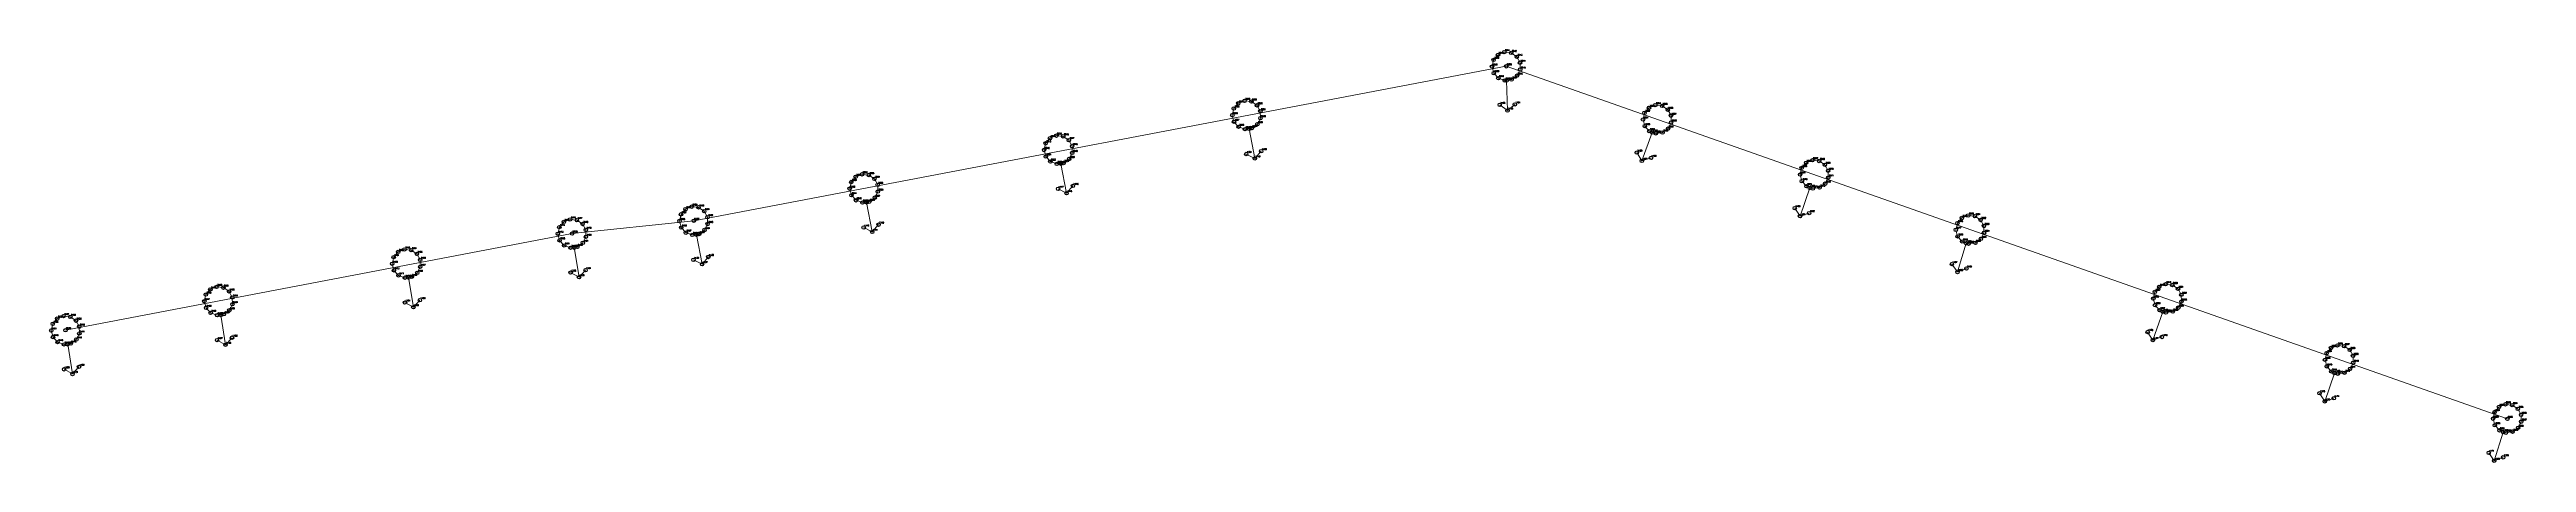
# Model space of a CAD drawing. Extents: x 1391501 to 1398271, y 354915 to 360782.
# Drawn here: x 1396062 to 1396604, y 359353 to 359444 of the extents above; entities that cross this region are included whole.
import ezdxf

# ---------------------------------------------------------------- set-up
doc = ezdxf.new("R2010")
doc.units = 0
doc.header["$PDMODE"] = 33
doc.header["$PDSIZE"] = 0.75
doc.layers.add('12 - ценные элементы визуального восприятия территории', color=7, linetype='Continuous')
doc.styles.get("Standard").update_dxf_attribs({"font": 'simplex.shx'})

msp = doc.modelspace()

# ---------------------------------------------------------------- linework, layer by layer
for p in [(1396377.84, 359441.57), (1396378.81, 359442.7), (1396380.19, 359443.26), (1396381.68, 359443.1), (1396382.92, 359442.27), (1396383.63, 359440.96), (1396377.5, 359440.12), (1396377.88, 359438.68), (1396378.89, 359437.58), (1396380.29, 359437.07), (1396381.77, 359437.27), (1396382.98, 359438.14), (1396383.65, 359439.47), (1396320.98, 359430.94), (1396321.95, 359432.07), (1396323.34, 359432.62), (1396324.82, 359432.46), (1396326.06, 359431.63), (1396326.78, 359430.32), (1396410.88, 359429.98), (1396411.85, 359431.11), (1396413.24, 359431.66), (1396414.72, 359431.51), (1396415.96, 359430.68), (1396282.14, 359425), (1396283.62, 359424.84), (1396320.65, 359429.48), (1396321.02, 359428.04), (1396322.03, 359426.94), (1396323.43, 359426.43), (1396324.91, 359426.63), (1396326.13, 359427.5), (1396326.8, 359428.83), (1396410.55, 359428.53), (1396410.93, 359427.09), (1396411.93, 359425.98), (1396413.33, 359425.48), (1396414.81, 359425.68), (1396416.03, 359426.55), (1396416.68, 359429.37), (1396416.7, 359427.88), (1396279.45, 359421.86), (1396279.78, 359423.32), (1396279.83, 359420.42), (1396280.75, 359424.45), (1396280.83, 359419.32), (1396284.86, 359424.01), (1396284.93, 359419.88), (1396285.58, 359422.7), (1396285.6, 359421.21), (1396446.24, 359419.06), (1396447.63, 359419.61), (1396449.11, 359419.45), (1396237.24, 359414.85), (1396238.21, 359415.98), (1396239.6, 359416.53), (1396241.08, 359416.38), (1396242.32, 359415.55), (1396243.03, 359414.24), (1396282.23, 359418.81), (1396283.71, 359419.01), (1396444.93, 359416.47), (1396445.27, 359417.93), (1396445.31, 359415.03), (1396446.32, 359413.93), (1396449.2, 359413.63), (1396450.35, 359418.62), (1396450.41, 359414.49), (1396451.06, 359417.31), (1396451.09, 359415.82), (1396200.96, 359408.9), (1396202.34, 359409.46), (1396203.83, 359409.3), (1396205.07, 359408.47), (1396236.9, 359413.4), (1396237.28, 359411.96), (1396238.29, 359410.85), (1396239.69, 359410.35), (1396241.17, 359410.55), (1396242.38, 359411.42), (1396243.06, 359412.75), (1396447.72, 359413.42), (1396173.02, 359403.52), (1396173.35, 359404.98), (1396174.33, 359406.11), (1396175.71, 359406.66), (1396177.2, 359406.5), (1396178.44, 359405.67), (1396179.15, 359404.36), (1396179.17, 359402.87), (1396199.65, 359406.32), (1396199.98, 359407.77), (1396200.03, 359404.88), (1396201.04, 359403.77), (1396202.44, 359403.27), (1396203.92, 359403.47), (1396205.13, 359404.34), (1396205.78, 359407.16), (1396205.8, 359405.67), (1396479.03, 359404.39), (1396479.36, 359405.85), (1396479.4, 359402.95), (1396480.33, 359406.98), (1396481.72, 359407.53), (1396483.2, 359407.37), (1396484.44, 359406.54), (1396485.16, 359405.23), (1396485.18, 359403.74), (1396137.09, 359398.42), (1396138.07, 359399.55), (1396139.45, 359400.1), (1396140.94, 359399.94), (1396142.18, 359399.11), (1396142.89, 359397.8), (1396173.4, 359402.08), (1396174.41, 359400.98), (1396175.81, 359400.47), (1396177.29, 359400.67), (1396178.5, 359401.54), (1396480.41, 359401.85), (1396481.81, 359401.34), (1396483.29, 359401.54), (1396484.51, 359402.41), (1396136.76, 359396.96), (1396137.14, 359395.52), (1396138.15, 359394.42), (1396139.55, 359393.91), (1396141.03, 359394.11), (1396142.24, 359394.98), (1396142.91, 359396.31), (1396524.93, 359392.47), (1396526.41, 359392.31), (1396095.64, 359388.75), (1396095.97, 359390.21), (1396096.02, 359387.31), (1396096.95, 359391.34), (1396098.33, 359391.89), (1396099.82, 359391.73), (1396101.06, 359390.9), (1396101.12, 359386.77), (1396101.77, 359389.59), (1396101.79, 359388.1), (1396522.24, 359389.34), (1396522.57, 359390.79), (1396522.62, 359387.89), (1396523.54, 359391.92), (1396523.62, 359386.79), (1396527.65, 359391.49), (1396527.72, 359387.35), (1396528.37, 359390.18), (1396528.39, 359388.68), (1396062.14, 359382.36), (1396062.47, 359383.81), (1396063.44, 359384.95), (1396064.83, 359385.5), (1396066.31, 359385.34), (1396067.55, 359384.51), (1396068.27, 359383.2), (1396068.29, 359381.71), (1396097.03, 359386.21), (1396098.43, 359385.7), (1396099.91, 359385.91), (1396525.02, 359386.28), (1396526.5, 359386.49), (1396062.52, 359380.92), (1396063.52, 359379.82), (1396064.93, 359379.31), (1396066.4, 359379.51), (1396067.62, 359380.38), (1396559.83, 359375.95), (1396560.17, 359377.4), (1396561.14, 359378.53), (1396562.53, 359379.08), (1396564.01, 359378.93), (1396565.25, 359378.1), (1396565.96, 359376.79), (1396560.21, 359374.5), (1396561.22, 359373.4), (1396562.62, 359372.9), (1396564.1, 359373.1), (1396565.31, 359373.96), (1396565.99, 359375.3), (1396597.92, 359365.64), (1396599.31, 359366.19), (1396600.79, 359366.03), (1396602.03, 359365.21), (1396596.61, 359363.06), (1396596.95, 359364.51), (1396596.99, 359361.61), (1396598, 359360.51), (1396599.4, 359360), (1396600.88, 359360.21), (1396602.09, 359361.07), (1396602.74, 359363.9), (1396602.77, 359362.4)]:
    msp.add_point(p)
at = {"layer": '12 - ценные элементы визуального восприятия территории', "color": 7, "lineweight": 20}
for points in [[(1396377.5, 359440.12), (1396377.84, 359441.57), (1396378.81, 359442.7), (1396380.19, 359443.26), (1396381.68, 359443.1), (1396382.92, 359442.27), (1396383.63, 359440.96), (1396383.65, 359439.47), (1396382.98, 359438.14), (1396381.77, 359437.27), (1396380.29, 359437.07), (1396378.89, 359437.58), (1396377.88, 359438.68), (1396377.5, 359440.12)], [(1396320.65, 359429.48), (1396320.98, 359430.94), (1396321.95, 359432.07), (1396323.34, 359432.62), (1396324.82, 359432.46), (1396326.06, 359431.63), (1396326.78, 359430.32), (1396326.8, 359428.83), (1396326.13, 359427.5), (1396324.91, 359426.63), (1396323.43, 359426.43), (1396322.03, 359426.94), (1396321.02, 359428.04), (1396320.65, 359429.48)], [(1396410.55, 359428.53), (1396410.88, 359429.98), (1396411.85, 359431.11), (1396413.24, 359431.66), (1396414.72, 359431.51), (1396415.96, 359430.68), (1396416.68, 359429.37), (1396416.7, 359427.88), (1396416.03, 359426.55), (1396414.81, 359425.68), (1396413.33, 359425.48), (1396411.93, 359425.98), (1396410.93, 359427.09), (1396410.55, 359428.53)], [(1396279.45, 359421.86), (1396279.78, 359423.32), (1396280.75, 359424.45), (1396282.14, 359425), (1396283.62, 359424.84), (1396284.86, 359424.01), (1396285.58, 359422.7), (1396285.6, 359421.21), (1396284.93, 359419.88), (1396283.71, 359419.01), (1396282.23, 359418.81), (1396280.83, 359419.32), (1396279.83, 359420.42), (1396279.45, 359421.86)], [(1396444.93, 359416.47), (1396445.27, 359417.93), (1396446.24, 359419.06), (1396447.63, 359419.61), (1396449.11, 359419.45), (1396450.35, 359418.62), (1396451.06, 359417.31), (1396451.09, 359415.82), (1396450.41, 359414.49), (1396449.2, 359413.63), (1396447.72, 359413.42), (1396446.32, 359413.93), (1396445.31, 359415.03), (1396444.93, 359416.47)], [(1396236.9, 359413.4), (1396237.24, 359414.85), (1396238.21, 359415.98), (1396239.6, 359416.53), (1396241.08, 359416.38), (1396242.32, 359415.55), (1396243.03, 359414.24), (1396243.06, 359412.75), (1396242.38, 359411.42), (1396241.17, 359410.55), (1396239.69, 359410.35), (1396238.29, 359410.85), (1396237.28, 359411.96), (1396236.9, 359413.4)], [(1396199.65, 359406.32), (1396199.98, 359407.77), (1396200.96, 359408.9), (1396202.34, 359409.46), (1396203.83, 359409.3), (1396205.07, 359408.47), (1396205.78, 359407.16), (1396205.8, 359405.67), (1396205.13, 359404.34), (1396203.92, 359403.47), (1396202.44, 359403.27), (1396201.04, 359403.77), (1396200.03, 359404.88), (1396199.65, 359406.32)], [(1396173.02, 359403.52), (1396173.35, 359404.98), (1396174.33, 359406.11), (1396175.71, 359406.66), (1396177.2, 359406.5), (1396178.44, 359405.67), (1396179.15, 359404.36), (1396179.17, 359402.87), (1396178.5, 359401.54), (1396177.29, 359400.67), (1396175.81, 359400.47), (1396174.41, 359400.98), (1396173.4, 359402.08), (1396173.02, 359403.52)], [(1396479.03, 359404.39), (1396479.36, 359405.85), (1396480.33, 359406.98), (1396481.72, 359407.53), (1396483.2, 359407.37), (1396484.44, 359406.54), (1396485.16, 359405.23), (1396485.18, 359403.74), (1396484.51, 359402.41), (1396483.29, 359401.54), (1396481.81, 359401.34), (1396480.41, 359401.85), (1396479.4, 359402.95), (1396479.03, 359404.39)], [(1396136.76, 359396.96), (1396137.09, 359398.42), (1396138.07, 359399.55), (1396139.45, 359400.1), (1396140.94, 359399.94), (1396142.18, 359399.11), (1396142.89, 359397.8), (1396142.91, 359396.31), (1396142.24, 359394.98), (1396141.03, 359394.11), (1396139.55, 359393.91), (1396138.15, 359394.42), (1396137.14, 359395.52), (1396136.76, 359396.96)], [(1396522.24, 359389.34), (1396522.57, 359390.79), (1396523.54, 359391.92), (1396524.93, 359392.47), (1396526.41, 359392.31), (1396527.65, 359391.49), (1396528.37, 359390.18), (1396528.39, 359388.68), (1396527.72, 359387.35), (1396526.5, 359386.49), (1396525.02, 359386.28), (1396523.62, 359386.79), (1396522.62, 359387.89), (1396522.24, 359389.34)], [(1396095.64, 359388.75), (1396095.97, 359390.21), (1396096.95, 359391.34), (1396098.33, 359391.89), (1396099.82, 359391.73), (1396101.06, 359390.9), (1396101.77, 359389.59), (1396101.79, 359388.1), (1396101.12, 359386.77), (1396099.91, 359385.91), (1396098.43, 359385.7), (1396097.03, 359386.21), (1396096.02, 359387.31), (1396095.64, 359388.75)], [(1396062.14, 359382.36), (1396062.47, 359383.81), (1396063.44, 359384.95), (1396064.83, 359385.5), (1396066.31, 359385.34), (1396067.55, 359384.51), (1396068.27, 359383.2), (1396068.29, 359381.71), (1396067.62, 359380.38), (1396066.4, 359379.51), (1396064.93, 359379.31), (1396063.52, 359379.82), (1396062.52, 359380.92), (1396062.14, 359382.36)], [(1396559.83, 359375.95), (1396560.17, 359377.4), (1396561.14, 359378.53), (1396562.53, 359379.08), (1396564.01, 359378.93), (1396565.25, 359378.1), (1396565.96, 359376.79), (1396565.99, 359375.3), (1396565.31, 359373.96), (1396564.1, 359373.1), (1396562.62, 359372.9), (1396561.22, 359373.4), (1396560.21, 359374.5), (1396559.83, 359375.95)], [(1396596.61, 359363.06), (1396596.95, 359364.51), (1396597.92, 359365.64), (1396599.31, 359366.19), (1396600.79, 359366.03), (1396602.03, 359365.21), (1396602.74, 359363.9), (1396602.77, 359362.4), (1396602.09, 359361.07), (1396600.88, 359360.21), (1396599.4, 359360), (1396598, 359360.51), (1396596.99, 359361.61), (1396596.61, 359363.06)]]:
    msp.add_lwpolyline(points, close=True, dxfattribs=at)
for points in [[(1396599.74, 359363.01), (1396380.62, 359440.17), (1396202.77, 359406.37), (1396176.14, 359403.57), (1396065.25, 359382.41)], [(1396380.69, 359437.05), (1396380.88, 359430.48)], [(1396380.88, 359430.48), (1396379.19, 359431.74)], [(1396380.88, 359430.48), (1396382.5, 359431.83)], [(1396324.34, 359426.47), (1396325.58, 359420.02)], [(1396412.57, 359425.66), (1396410.3, 359419.49)], [(1396325.58, 359420.02), (1396323.71, 359420.98)], [(1396325.58, 359420.02), (1396326.97, 359421.61)], [(1396410.3, 359419.49), (1396409.19, 359421.29)], [(1396410.3, 359419.49), (1396412.3, 359420.14)], [(1396283.14, 359418.85), (1396284.38, 359412.4)], [(1396284.38, 359412.4), (1396285.77, 359413.99)], [(1396240.6, 359410.38), (1396241.84, 359403.93)], [(1396284.38, 359412.4), (1396282.51, 359413.36)], [(1396444.92, 359407.35), (1396443.77, 359409.12)], [(1396447.04, 359413.57), (1396444.92, 359407.35)], [(1396203.35, 359403.3), (1396204.59, 359396.85)], [(1396241.84, 359403.93), (1396239.97, 359404.9)], [(1396241.84, 359403.93), (1396243.22, 359405.52)], [(1396444.92, 359407.35), (1396446.91, 359408.05)], [(1396176.62, 359400.49), (1396177.66, 359394.01)], [(1396204.59, 359396.85), (1396202.72, 359397.82)], [(1396204.59, 359396.85), (1396205.97, 359398.44)], [(1396481.25, 359401.46), (1396479.38, 359395.16)], [(1396140.36, 359393.93), (1396141.4, 359387.44)], [(1396177.66, 359394.01), (1396175.82, 359395.03)], [(1396177.66, 359394.01), (1396179.09, 359395.55)], [(1396479.38, 359395.16), (1396478.16, 359396.88)], [(1396479.38, 359395.16), (1396481.34, 359395.93)], [(1396141.4, 359387.44), (1396139.56, 359388.47)], [(1396141.4, 359387.44), (1396142.83, 359388.99)], [(1396099.24, 359385.72), (1396100.28, 359379.24)], [(1396522.14, 359380.25), (1396521, 359382.02)], [(1396524.31, 359386.45), (1396522.14, 359380.25)], [(1396065.74, 359379.33), (1396066.78, 359372.84)], [(1396100.28, 359379.24), (1396098.44, 359380.26)], [(1396100.28, 359379.24), (1396101.71, 359380.78)], [(1396522.14, 359380.25), (1396524.13, 359380.93)], [(1396066.78, 359372.84), (1396064.94, 359373.86)], [(1396066.78, 359372.84), (1396068.21, 359374.39)], [(1396561.92, 359373.05), (1396559.77, 359366.84)], [(1396559.77, 359366.84), (1396558.63, 359368.62)], [(1396559.77, 359366.84), (1396561.76, 359367.53)], [(1396598.8, 359360.13), (1396596.86, 359353.85)], [(1396596.86, 359353.85), (1396595.66, 359355.58)], [(1396596.86, 359353.85), (1396598.83, 359354.6)]]:
    msp.add_lwpolyline(points, dxfattribs=at)
at = {"layer": '12 - ценные элементы визуального восприятия территории'}
for p in [(1396380.62, 359440.17), (1396380.69, 359437.05), (1396379.19, 359431.74), (1396380.88, 359430.48), (1396382.5, 359431.83), (1396324.34, 359426.47), (1396412.57, 359425.66), (1396323.71, 359420.98), (1396325.58, 359420.02), (1396326.97, 359421.61), (1396409.19, 359421.29), (1396410.3, 359419.49), (1396412.3, 359420.14), (1396283.14, 359418.85), (1396285.77, 359413.99), (1396240.6, 359410.38), (1396282.51, 359413.36), (1396284.38, 359412.4), (1396443.77, 359409.12), (1396447.04, 359413.57), (1396176.14, 359403.57), (1396202.77, 359406.37), (1396203.35, 359403.3), (1396239.97, 359404.9), (1396241.84, 359403.93), (1396243.22, 359405.52), (1396444.92, 359407.35), (1396446.91, 359408.05), (1396176.62, 359400.49), (1396202.72, 359397.82), (1396205.97, 359398.44), (1396481.25, 359401.46), (1396140.36, 359393.93), (1396175.82, 359395.03), (1396177.66, 359394.01), (1396179.09, 359395.55), (1396204.59, 359396.85), (1396478.16, 359396.88), (1396479.38, 359395.16), (1396481.34, 359395.93), (1396139.56, 359388.47), (1396141.4, 359387.44), (1396142.83, 359388.99), (1396065.25, 359382.41), (1396099.24, 359385.72), (1396521, 359382.02), (1396524.31, 359386.45), (1396065.74, 359379.33), (1396098.44, 359380.26), (1396100.28, 359379.24), (1396101.71, 359380.78), (1396522.14, 359380.25), (1396524.13, 359380.93), (1396064.94, 359373.86), (1396066.78, 359372.84), (1396068.21, 359374.39), (1396561.92, 359373.05), (1396558.63, 359368.62), (1396559.77, 359366.84), (1396561.76, 359367.53), (1396598.8, 359360.13), (1396599.74, 359363.01), (1396595.66, 359355.58), (1396598.83, 359354.6), (1396596.86, 359353.85)]:
    msp.add_point(p, dxfattribs=at)

# ---------------------------------------------------------------- texts
at = {"color": 7}
for s, p in [('3539', (1396377.96, 359441.85)), ('3540', (1396378.94, 359442.98)), ('3541', (1396380.32, 359443.53)), ('3542', (1396381.81, 359443.37)), ('3543', (1396383.05, 359442.54)), ('3544', (1396383.76, 359441.23)), ('3538', (1396377.63, 359440.39)), ('3550', (1396378.01, 359438.95)), ('3549', (1396379.01, 359437.85)), ('3548', (1396380.42, 359437.34)), ('3547', (1396381.9, 359437.54)), ('3546', (1396383.11, 359438.41)), ('3545', (1396383.78, 359439.74)), ('3526', (1396321.11, 359431.21)), ('3527', (1396322.08, 359432.34)), ('3528', (1396323.47, 359432.89)), ('3529', (1396324.95, 359432.74)), ('3530', (1396326.19, 359431.91)), ('3531', (1396326.91, 359430.6)), ('3552', (1396411.01, 359430.26)), ('3553', (1396411.98, 359431.39)), ('3554', (1396413.37, 359431.94)), ('3555', (1396414.85, 359431.78)), ('3556', (1396416.09, 359430.95)), ('3514', (1396280.88, 359424.72)), ('3515', (1396282.27, 359425.27)), ('3516', (1396283.75, 359425.12)), ('3525', (1396320.77, 359429.76)), ('3537', (1396321.15, 359428.31)), ('3536', (1396322.16, 359427.21)), ('3535', (1396323.56, 359426.71)), ('3534', (1396325.04, 359426.91)), ('3533', (1396326.26, 359427.77)), ('3532', (1396326.93, 359429.11)), ('3551', (1396410.68, 359428.8)), ('3563', (1396411.05, 359427.36)), ('3562', (1396412.06, 359426.26)), ('3561', (1396413.46, 359425.75)), ('3560', (1396414.94, 359425.95)), ('3559', (1396416.16, 359426.82)), ('3557', (1396416.81, 359429.64)), ('3558', (1396416.83, 359428.15)), ('3512', (1396279.58, 359422.14)), ('3513', (1396279.91, 359423.59)), ('3524', (1396279.95, 359420.7)), ('3523', (1396280.96, 359419.59)), ('3521', (1396283.84, 359419.29)), ('3517', (1396284.99, 359424.29)), ('3520', (1396285.06, 359420.16)), ('3518', (1396285.71, 359422.98)), ('3519', (1396285.73, 359421.49)), ('3566', (1396446.37, 359419.33)), ('3567', (1396447.76, 359419.88)), ('3568', (1396449.24, 359419.73)), ('3500', (1396237.37, 359415.13)), ('3501', (1396238.34, 359416.26)), ('3502', (1396239.73, 359416.81)), ('3503', (1396241.21, 359416.65)), ('3504', (1396242.45, 359415.82)), ('3505', (1396243.16, 359414.51)), ('3522', (1396282.36, 359419.09)), ('3564', (1396445.06, 359416.75)), ('3565', (1396445.4, 359418.2)), ('3576', (1396445.44, 359415.31)), ('3575', (1396446.45, 359414.2)), ('3574', (1396447.85, 359413.7)), ('3573', (1396449.33, 359413.9)), ('3569', (1396450.48, 359418.9)), ('3572', (1396450.54, 359414.77)), ('3570', (1396451.19, 359417.59)), ('3571', (1396451.22, 359416.1)), ('3488', (1396201.09, 359409.18)), ('3489', (1396202.47, 359409.73)), ('3490', (1396203.96, 359409.57)), ('3491', (1396205.2, 359408.74)), ('3499', (1396237.03, 359413.67)), ('3511', (1396237.41, 359412.23)), ('3510', (1396238.42, 359411.13)), ('3509', (1396239.82, 359410.62)), ('3508', (1396241.3, 359410.82)), ('3507', (1396242.51, 359411.69)), ('3506', (1396243.19, 359413.02)), ('3473', (1396173.15, 359403.8)), ('3474', (1396173.48, 359405.25)), ('3475', (1396174.46, 359406.38)), ('3476', (1396175.84, 359406.93)), ('3477', (1396177.33, 359406.78)), ('3478', (1396178.57, 359405.95)), ('3479', (1396179.28, 359404.64)), ('3480', (1396179.3, 359403.15)), ('3486', (1396199.78, 359406.59)), ('3487', (1396200.11, 359408.05)), ('3498', (1396200.16, 359405.15)), ('3497', (1396201.16, 359404.05)), ('3496', (1396202.57, 359403.54)), ('3495', (1396204.05, 359403.74)), ('3494', (1396205.26, 359404.61)), ('3492', (1396205.91, 359407.43)), ('3493', (1396205.93, 359405.94)), ('3577', (1396479.15, 359404.67)), ('3578', (1396479.49, 359406.12)), ('3589', (1396479.53, 359403.23)), ('3579', (1396480.46, 359407.25)), ('3580', (1396481.85, 359407.8)), ('3581', (1396483.33, 359407.65)), ('3582', (1396484.57, 359406.82)), ('3583', (1396485.29, 359405.51)), ('3584', (1396485.31, 359404.02)), ('3461', (1396137.22, 359398.69)), ('3462', (1396138.2, 359399.82)), ('3463', (1396139.58, 359400.37)), ('3464', (1396141.07, 359400.21)), ('3465', (1396142.31, 359399.39)), ('3466', (1396143.02, 359398.08)), ('3485', (1396173.53, 359402.36)), ('3484', (1396174.53, 359401.25)), ('3483', (1396175.94, 359400.75)), ('3482', (1396177.42, 359400.95)), ('3481', (1396178.63, 359401.82)), ('3588', (1396480.54, 359402.12)), ('3587', (1396481.94, 359401.62)), ('3586', (1396483.42, 359401.82)), ('3585', (1396484.64, 359402.69)), ('3450', (1396098.46, 359392.16)), ('3451', (1396099.95, 359392.01)), ('3460', (1396136.89, 359397.24)), ('3472', (1396137.27, 359395.79)), ('3471', (1396138.27, 359394.69)), ('3470', (1396139.68, 359394.18)), ('3469', (1396141.16, 359394.39)), ('3468', (1396142.37, 359395.25)), ('3467', (1396143.04, 359396.58)), ('3618', (1396523.67, 359392.2)), ('3619', (1396525.06, 359392.75)), ('3620', (1396526.54, 359392.59)), ('3447', (1396095.77, 359389.03)), ('3448', (1396096.1, 359390.48)), ('3459', (1396096.15, 359387.59)), ('3449', (1396097.08, 359391.61)), ('3452', (1396101.19, 359391.18)), ('3455', (1396101.25, 359387.05)), ('3453', (1396101.9, 359389.87)), ('3454', (1396101.92, 359388.38)), ('3616', (1396522.37, 359389.61)), ('3617', (1396522.7, 359391.06)), ('3628', (1396522.74, 359388.17)), ('3627', (1396523.75, 359387.07)), ('3625', (1396526.63, 359386.76)), ('3621', (1396527.78, 359391.76)), ('3624', (1396527.85, 359387.63)), ('3622', (1396528.5, 359390.45)), ('3623', (1396528.52, 359388.96)), ('3434', (1396062.27, 359382.63)), ('3435', (1396062.6, 359384.09)), ('3446', (1396062.65, 359381.19)), ('3436', (1396063.57, 359385.22)), ('3437', (1396064.96, 359385.77)), ('3438', (1396066.44, 359385.61)), ('3439', (1396067.68, 359384.78)), ('3440', (1396068.4, 359383.47)), ('3441', (1396068.42, 359381.98)), ('3458', (1396097.15, 359386.48)), ('3457', (1396098.56, 359385.98)), ('3456', (1396100.04, 359386.18)), ('3626', (1396525.15, 359386.56)), ('3445', (1396063.65, 359380.09)), ('3444', (1396065.05, 359379.58)), ('3443', (1396066.53, 359379.78)), ('3442', (1396067.75, 359380.65)), ('3603', (1396559.96, 359376.22)), ('3604', (1396560.3, 359377.68)), ('3605', (1396561.27, 359378.81)), ('3606', (1396562.66, 359379.36)), ('3607', (1396564.14, 359379.2)), ('3608', (1396565.38, 359378.37)), ('3609', (1396566.09, 359377.06)), ('3615', (1396560.34, 359374.78)), ('3614', (1396561.35, 359373.68)), ('3613', (1396562.75, 359373.17)), ('3612', (1396564.23, 359373.37)), ('3611', (1396565.44, 359374.24)), ('3610', (1396566.12, 359375.57)), ('3592', (1396598.05, 359365.92)), ('3593', (1396599.43, 359366.47)), ('3594', (1396600.92, 359366.31)), ('3595', (1396602.16, 359365.48)), ('3590', (1396596.74, 359363.33)), ('3591', (1396597.08, 359364.78)), ('3602', (1396597.12, 359361.89)), ('3601', (1396598.13, 359360.79)), ('3600', (1396599.53, 359360.28)), ('3599', (1396601.01, 359360.48)), ('3598', (1396602.22, 359361.35)), ('3596', (1396602.87, 359364.17)), ('3597', (1396602.9, 359362.68))]:
    msp.add_text(s, height=0.311, dxfattribs=at).set_placement(p)
at = {"layer": '12 - ценные элементы визуального восприятия территории', "color": 7}
for s, p in [('6336', (1396380.75, 359440.44)), ('1152', (1396380.82, 359437.33)), ('1155', (1396379.32, 359432.01)), ('1153', (1396381.01, 359430.76)), ('1154', (1396382.63, 359432.11)), ('1148', (1396324.47, 359426.74)), ('1156', (1396412.7, 359425.93)), ('1144', (1396283.27, 359419.12)), ('1151', (1396323.84, 359421.26)), ('1149', (1396325.71, 359420.29)), ('1150', (1396327.09, 359421.88)), ('1159', (1396409.32, 359421.56)), ('1157', (1396410.43, 359419.77)), ('1158', (1396412.43, 359420.41)), ('1146', (1396285.89, 359414.26)), ('1160', (1396447.17, 359413.85)), ('1140', (1396240.73, 359410.66)), ('1147', (1396282.64, 359413.64)), ('1145', (1396284.51, 359412.67)), ('1163', (1396443.9, 359409.39)), ('1162', (1396447.04, 359408.33)), ('6338', (1396176.27, 359403.85)), ('6337', (1396202.9, 359406.64)), ('1136', (1396203.48, 359403.58)), ('1143', (1396240.1, 359405.17)), ('1141', (1396241.97, 359404.21)), ('1142', (1396243.35, 359405.8)), ('1161', (1396445.05, 359407.63)), ('1132', (1396176.75, 359400.77)), ('1139', (1396202.84, 359398.09)), ('1138', (1396206.1, 359398.72)), ('1164', (1396481.38, 359401.73)), ('1128', (1396140.49, 359394.2)), ('1135', (1396175.95, 359395.3)), ('1133', (1396177.79, 359394.28)), ('1134', (1396179.22, 359395.83)), ('1137', (1396204.72, 359397.13)), ('1167', (1396478.29, 359397.15)), ('1165', (1396479.51, 359395.43)), ('1166', (1396481.47, 359396.21)), ('1131', (1396139.69, 359388.74)), ('1129', (1396141.53, 359387.72)), ('1130', (1396142.96, 359389.27)), ('1176', (1396524.44, 359386.72)), ('6339', (1396065.38, 359382.68)), ('1124', (1396099.37, 359386)), ('1179', (1396521.13, 359382.3)), ('1178', (1396524.26, 359381.2)), ('1120', (1396065.87, 359379.6)), ('1127', (1396098.57, 359380.53)), ('1125', (1396100.41, 359379.51)), ('1126', (1396101.84, 359381.06)), ('1177', (1396522.27, 359380.52)), ('1123', (1396065.07, 359374.14)), ('1121', (1396066.91, 359373.11)), ('1122', (1396068.34, 359374.66)), ('1172', (1396562.05, 359373.33)), ('1175', (1396558.76, 359368.89)), ('1173', (1396559.9, 359367.12)), ('1174', (1396561.89, 359367.81)), ('1168', (1396598.93, 359360.4)), ('6335', (1396599.87, 359363.28)), ('1171', (1396595.79, 359355.86)), ('1169', (1396596.99, 359354.12)), ('1170', (1396598.96, 359354.88))]:
    msp.add_text(s, height=0.311, dxfattribs=at).set_placement(p)

doc.saveas('drawing.dxf')
